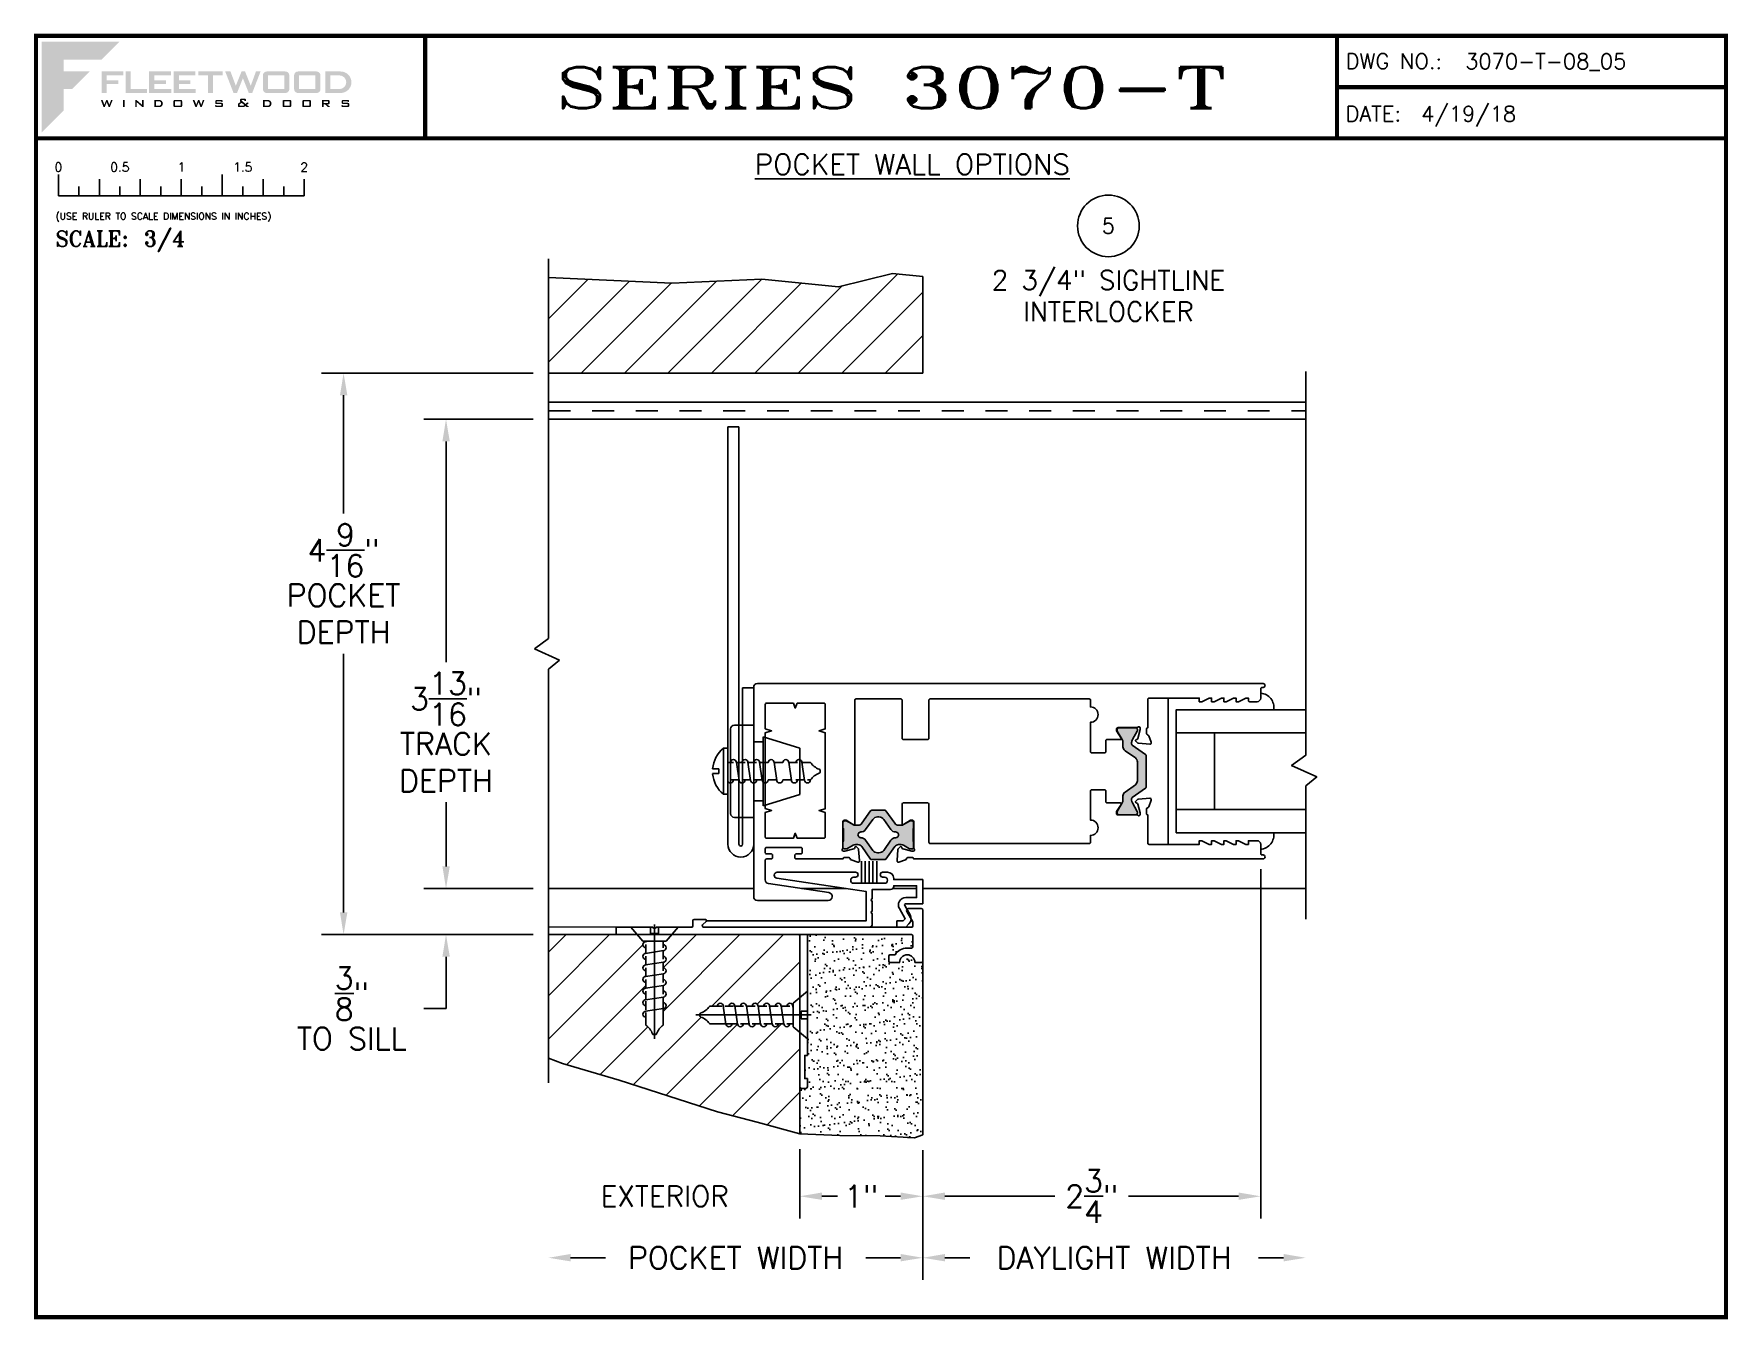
# Paper-space layout 'DETAIL 5' of a CAD drawing. Extents: x 0.1 to 10.5, y 0.1 to 7.9.
# The model-space entities are those that its viewports show. They can reach past a viewport. Long polylines and large blocks are cut down to what shows.
import ezdxf
from ezdxf.enums import TextEntityAlignment as Align

# ---------------------------------------------------------------- set-up
doc = ezdxf.new("R2010")
doc.units = 0
doc.header["$LTSCALE"] = 0.25
doc.header["$MEASUREMENT"] = 0
doc.linetypes.add('HIDDEN', pattern=[0.375, 0.25, -0.125])
doc.layers.get('0').update_dxf_attribs({"linetype": 'CONTINUOUS'})
doc.layers.get('DEFPOINTS').update_dxf_attribs({"color": 1, "linetype": 'CONTINUOUS'})
for name, color, linetype in [('ALUM-RED', 1, 'CONTINUOUS'), ('DIM', 7, 'CONTINUOUS'), ('FRAME', 1, 'CONTINUOUS'), ('GLASS-VINYL', 7, 'CONTINUOUS'), ('I-STRUT', 7, 'CONTINUOUS'), ('MISC', 7, 'CONTINUOUS'), ('SILL-PAN', 7, 'CONTINUOUS'), ('TITLE-BLOCK', 7, 'CONTINUOUS'), ('TRACK', 7, 'CONTINUOUS'), ('VENT', 5, 'CONTINUOUS')]:
    doc.layers.add(name, color=color, linetype=linetype)
doc.layers.add('VP', color=40, linetype='CONTINUOUS', plot=False)
doc.layers.get('VP').off()
doc.styles.add('ROMANS', font='romans')
doc.styles.add('ROMANT', font='romant')
doc.styles.add('SIMPLEX-094', font='simplex.shx', dxfattribs={"height": 0.094})
doc.styles.get("Standard").update_dxf_attribs({"font": 'simplex.shx'})
doc.dimstyles.new('THREE-QUARTER SCALE', dxfattribs={"dimscale": 0.75, "dimtxt": 0.18, "dimasz": 0.18, "dimexe": 0.18, "dimexo": 0.125, "dimgap": 0.09, "dimtad": 0, "dimtih": 1, "dimtoh": 1, "dimdec": 4, "dimlfac": 1.333, "dimzin": 0, "dimdsep": 46, "dimlunit": 4, "dimtxsty": 'Standard', "dimcen": 0.09, "dimadec": 0, "dimazin": 0, "dimtfac": 1, "dimtdec": 4, "dimtofl": 0, "dimtmove": 0, "dimatfit": 3, "dimfxl": 0, "dimtolj": 1, "dimtzin": 0, "dimarcsym": 0})

psp = doc.layouts.new('DETAIL 5')

# ---------------------------------------------------------------- texts
at = {"layer": 'DIM'}
psp.add_text('EXTERIOR', height=0.125, dxfattribs=at).set_placement((3.993282, 0.830305), align=Align.MIDDLE_CENTER)
at = {"layer": 'DIM', "insert": (5.504377, 7.123195), "char_height": 0.125, "width": 5.18074524, "attachment_point": 5}
psp.add_mtext('{\\LPOCKET WALL OPTIONS}', dxfattribs=at)

msp = doc.modelspace()

# ---------------------------------------------------------------- blocks, each defined once
blk = doc.blocks.new('*D217')
at = {"layer": 'DEFPOINTS', "color": 0}
for p in [(7.63, 2.919), (5.568, 1.205), (5.568, 0.83)]:
    blk.add_point(p, dxfattribs=at)
at = {"layer": 'TRACK', "color": 0, "lineweight": -2}
for p, q in [((7.63, 2.825), (7.63, 0.695)), ((5.568, 1.112), (5.568, 0.695)), ((5.703, 0.83), (6.374, 0.83)), ((7.495, 0.83), (6.824, 0.83))]:
    blk.add_line(p, q, dxfattribs=at)
at = {"layer": 'TRACK', "color": 0}
for points in [[(5.703, 0.853), (5.703, 0.808), (5.568, 0.83)], [(7.495, 0.853), (7.495, 0.808), (7.63, 0.83)]]:
    blk.add_solid(points, dxfattribs=at)
at = {"layer": 'TRACK', "color": 0, "insert": (6.599, 0.83), "char_height": 0.135, "attachment_point": 5}
blk.add_mtext('\\A1;2{\\H1.000000x;\\S3/4;}"', dxfattribs=at)
blk = doc.blocks.new('Fleetwood_Logo_6-10-15')
h = blk.add_hatch(color=154)
h.dxf.hatch_style = 1
h.paths.add_polyline_path([(0.2526, -0.0017), (0.0019, -0.0017), (0.0019, -0.2942), (0.0725, -0.2236), (0.0725, -0.1535), (0.1007, -0.1535), (0.1567, -0.0976), (0.0725, -0.0976), (0.0725, -0.0596), (0.1946, -0.0596)])
h = blk.add_hatch(color=251)
h.dxf.hatch_style = 1
h.paths.add_polyline_path([(0.2487, -0.1256), (0.2112, -0.1256), (0.2112, -0.1102), (0.2647, -0.1102), (0.2647, -0.0976), (0.1946, -0.0976), (0.1946, -0.1667), (0.2112, -0.1667), (0.2112, -0.1377), (0.2487, -0.1377)])
h = blk.add_hatch(color=251)
h.dxf.hatch_style = 1
h.paths.add_polyline_path([(0.2886, -0.0976), (0.272, -0.0976), (0.272, -0.1667), (0.3401, -0.1667), (0.3401, -0.1535), (0.2886, -0.1535)])
h = blk.add_hatch(color=251)
h.dxf.hatch_style = 1
h.paths.add_polyline_path([(0.4175, -0.0976), (0.3474, -0.0976), (0.3474, -0.1667), (0.4185, -0.1667), (0.4185, -0.1534), (0.364, -0.1534), (0.364, -0.1377), (0.4015, -0.1377), (0.4015, -0.1256), (0.364, -0.1256), (0.364, -0.1102), (0.4175, -0.1102)])
h = blk.add_hatch(color=251)
h.dxf.hatch_style = 1
h.paths.add_polyline_path([(0.4965, -0.0976), (0.4264, -0.0976), (0.4264, -0.1667), (0.4975, -0.1667), (0.4975, -0.1534), (0.443, -0.1534), (0.443, -0.1377), (0.4804, -0.1377), (0.4804, -0.1256), (0.443, -0.1256), (0.443, -0.1102), (0.4965, -0.1102)])
h = blk.add_hatch(color=251)
h.dxf.hatch_style = 1
h.paths.add_polyline_path([(0.5842, -0.0976), (0.5054, -0.0976), (0.5054, -0.1102), (0.5365, -0.1102), (0.5365, -0.1667), (0.5531, -0.1667), (0.5531, -0.1102), (0.5842, -0.1102)])
h = blk.add_hatch(color=251)
h.dxf.hatch_style = 1
h.paths.add_polyline_path([(0.6089, -0.0976), (0.5921, -0.0976), (0.6188, -0.1667), (0.63, -0.1667), (0.6489, -0.1192), (0.6679, -0.1667), (0.6789, -0.1667), (0.7056, -0.0976), (0.6908, -0.0976), (0.6742, -0.1433), (0.6558, -0.0976), (0.6446, -0.0976), (0.6261, -0.1433)])
h = blk.add_hatch(color=251)
h.dxf.hatch_style = 1
h.paths.add_polyline_path([(0.7853, -0.0976), (0.726, -0.0976, 0.414214), (0.7133, -0.1102), (0.7133, -0.154, 0.414214), (0.726, -0.1667), (0.7853, -0.1667, 0.414214), (0.798, -0.154), (0.798, -0.1102, 0.414214)])
h.paths.add_polyline_path([(0.7819, -0.1102), (0.7819, -0.154), (0.7294, -0.154), (0.7294, -0.1102)], flags=16)
h = blk.add_hatch(color=251)
h.dxf.hatch_style = 1
h.paths.add_polyline_path([(0.8856, -0.0976), (0.8262, -0.0976, 0.414214), (0.8136, -0.1102), (0.8136, -0.154, 0.414214), (0.8262, -0.1667), (0.8856, -0.1667, 0.414214), (0.8982, -0.154), (0.8982, -0.1102, 0.414214)])
h.paths.add_polyline_path([(0.8822, -0.1102), (0.8822, -0.154), (0.8296, -0.154), (0.8296, -0.1102)], flags=16)
h = blk.add_hatch(color=251)
h.dxf.hatch_style = 1
h.paths.add_polyline_path([(0.9632, -0.0976), (0.914, -0.0976), (0.914, -0.1667), (0.9632, -0.1667, 1)])
h.paths.add_polyline_path([(0.9301, -0.1102), (0.9593, -0.1102, -1), (0.9593, -0.154), (0.9301, -0.154)], flags=16)
h = blk.add_hatch(color=7)
h.dxf.hatch_style = 1
h.paths.add_polyline_path([(0.2301, -0.1891), (0.2251, -0.1891), (0.2196, -0.2043), (0.2134, -0.1891), (0.2097, -0.1891), (0.2035, -0.2043), (0.1978, -0.1891), (0.1922, -0.1891), (0.2011, -0.2121), (0.2048, -0.2121), (0.2112, -0.1963), (0.2175, -0.2121), (0.2212, -0.2121)])
h = blk.add_hatch(color=7)
h.dxf.hatch_style = 1
h.paths.add_polyline_path([(0.2691, -0.1891), (0.2637, -0.1891), (0.2637, -0.2118), (0.2637, -0.2121), (0.2691, -0.2121)])
h = blk.add_hatch(color=7)
h.dxf.hatch_style = 1
h.paths.add_polyline_path([(0.3077, -0.1964), (0.3259, -0.2121), (0.3298, -0.2121), (0.3298, -0.1891), (0.325, -0.1891), (0.325, -0.2047), (0.3067, -0.1891), (0.3029, -0.1891), (0.3029, -0.2121), (0.3077, -0.2121)])
h = blk.add_hatch(color=7)
h.dxf.hatch_style = 1
h.paths.add_polyline_path([(0.3801, -0.1891), (0.3637, -0.1891), (0.3637, -0.2121), (0.3801, -0.2121, 1)])
h.paths.add_polyline_path([(0.3691, -0.2079), (0.3691, -0.1933), (0.3788, -0.1933, -1), (0.3788, -0.2079)], flags=16)
h = blk.add_hatch(color=7)
h.dxf.hatch_style = 1
h.paths.add_polyline_path([(0.4537, -0.2079), (0.4537, -0.1933, 0.414214), (0.4495, -0.1891), (0.4297, -0.1891, 0.414214), (0.4255, -0.1933), (0.4255, -0.2079, 0.414214), (0.4297, -0.2121), (0.4495, -0.2121, 0.414214)])
h.paths.add_polyline_path([(0.4308, -0.2079), (0.4308, -0.1933), (0.4484, -0.1933), (0.4484, -0.2079)], flags=16)
h = blk.add_hatch(color=7)
h.dxf.hatch_style = 1
h.paths.add_polyline_path([(0.5253, -0.1891), (0.5203, -0.1891), (0.5148, -0.2043), (0.5087, -0.1891), (0.5049, -0.1891), (0.4988, -0.2043), (0.493, -0.1891), (0.4874, -0.1891), (0.4963, -0.2121), (0.5001, -0.2121), (0.5064, -0.1963), (0.5127, -0.2121), (0.5164, -0.2121)])
h = blk.add_hatch(color=7)
h.dxf.hatch_style = 1
h.paths.add_polyline_path([(0.5801, -0.1891), (0.5643, -0.1891, 0.414214), (0.56, -0.1933), (0.56, -0.1981, 0.414214), (0.5643, -0.2024), (0.58, -0.2024), (0.58, -0.2078), (0.5637, -0.2078), (0.5637, -0.2052), (0.5591, -0.2062), (0.5591, -0.2078, 0.414214), (0.5634, -0.2121), (0.5805, -0.2121, 0.414214), (0.5848, -0.2078), (0.5848, -0.2024, 0.414214), (0.5805, -0.1982), (0.5648, -0.1982), (0.5648, -0.193), (0.5798, -0.193), (0.5798, -0.1958), (0.5843, -0.1948), (0.5843, -0.1933, 0.414214)])
h = blk.add_hatch(color=7)
h.dxf.hatch_style = 1
h.paths.add_polyline_path([(0.645, -0.1913, -0.222262), (0.6447, -0.1906), (0.6447, -0.1892), (0.6535, -0.1892), (0.6535, -0.193), (0.6587, -0.1918), (0.6587, -0.189, 0.414214), (0.6544, -0.1847), (0.6437, -0.1847, 0.414214), (0.6394, -0.189), (0.6394, -0.1922, 0.222262), (0.6407, -0.1948), (0.6415, -0.1955), (0.6345, -0.1998, 0.260684), (0.6329, -0.2027), (0.6329, -0.2078, 0.414214), (0.6372, -0.2121), (0.6514, -0.2121, 0.17577), (0.6536, -0.2113), (0.657, -0.2085), (0.6614, -0.2121), (0.6699, -0.2121), (0.6613, -0.2049), (0.6676, -0.1997), (0.6637, -0.1964), (0.6574, -0.2017)])
h.paths.add_polyline_path([(0.6532, -0.2052), (0.6509, -0.2072, -0.17577), (0.6502, -0.2074), (0.6382, -0.2074), (0.6382, -0.2033, -0.260684), (0.6387, -0.2025), (0.6451, -0.1985)], flags=16)
h = blk.add_hatch(color=7)
h.dxf.hatch_style = 1
h.paths.add_polyline_path([(0.7294, -0.1891), (0.713, -0.1891), (0.713, -0.2121), (0.7294, -0.2121, 1)])
h.paths.add_polyline_path([(0.7184, -0.2079), (0.7184, -0.1933), (0.7281, -0.1933, -1), (0.7281, -0.2079)], flags=16)
h = blk.add_hatch(color=7)
h.dxf.hatch_style = 1
h.paths.add_polyline_path([(0.8045, -0.2079), (0.8045, -0.1933, 0.414214), (0.8003, -0.1891), (0.7805, -0.1891, 0.414214), (0.7763, -0.1933), (0.7763, -0.2079, 0.414214), (0.7805, -0.2121), (0.8003, -0.2121, 0.414214)])
h.paths.add_polyline_path([(0.7816, -0.2079), (0.7816, -0.1933), (0.7992, -0.1933), (0.7992, -0.2079)], flags=16)
h = blk.add_hatch(color=7)
h.dxf.hatch_style = 1
h.paths.add_polyline_path([(0.8678, -0.2079), (0.8678, -0.1933, 0.414214), (0.8636, -0.1891), (0.8438, -0.1891, 0.414214), (0.8396, -0.1933), (0.8396, -0.2079, 0.414214), (0.8438, -0.2121), (0.8636, -0.2121, 0.414214)])
h.paths.add_polyline_path([(0.8449, -0.2079), (0.8449, -0.1933), (0.8624, -0.1933), (0.8624, -0.2079)], flags=16)
h = blk.add_hatch(color=7)
h.dxf.hatch_style = 1
h.paths.add_polyline_path([(0.9277, -0.1993), (0.9277, -0.1933, 0.414214), (0.9235, -0.1891), (0.9028, -0.1891), (0.9028, -0.2121), (0.9082, -0.2121), (0.9082, -0.2035), (0.9131, -0.2035), (0.9224, -0.2121), (0.9303, -0.2121), (0.9197, -0.2035), (0.9235, -0.2035, 0.414214)])
h.paths.add_polyline_path([(0.9082, -0.1993), (0.9082, -0.1933), (0.9214, -0.1933, -0.414214), (0.9224, -0.1943), (0.9224, -0.1983, -0.414214), (0.9214, -0.1993)], flags=16)
h = blk.add_hatch(color=7)
h.dxf.hatch_style = 1
h.paths.add_polyline_path([(0.9867, -0.1982), (0.971, -0.1982), (0.971, -0.193), (0.9859, -0.193), (0.9859, -0.1958), (0.9905, -0.1948), (0.9905, -0.1933, 0.414214), (0.9863, -0.1891), (0.9705, -0.1891, 0.414214), (0.9662, -0.1933), (0.9662, -0.1981, 0.414214), (0.9705, -0.2024), (0.9862, -0.2024), (0.9862, -0.2078), (0.9699, -0.2078), (0.9699, -0.2052), (0.9653, -0.2062), (0.9653, -0.2078, 0.414214), (0.9696, -0.2121), (0.9867, -0.2121, 0.414214), (0.991, -0.2078), (0.991, -0.2024, 0.414214)])
blk = doc.blocks.new('A-SIZE_L')
for p, q in [((8.095, 7.907), (8.095, 7.282)), ((8.095, 7.594), (10.47, 7.594)), ((0.157, 7.282), (10.47, 7.282))]:
    blk.add_line(p, q)
at = {"const_width": 0.025}
for points in [[(0.157, 7.907), (10.47, 7.907), (10.47, 0.093), (0.157, 0.093), (0.157, 7.907)], [(2.532, 7.907), (2.532, 7.282)], [(8.095, 7.907), (8.095, 7.282)], [(8.095, 7.594), (10.47, 7.594)], [(0.157, 7.282), (10.47, 7.282)]]:
    blk.add_lwpolyline(points, dxfattribs=at)
at = {"xscale": 1.898091133004928, "yscale": 1.898091133004928, "zscale": 1.898091133004928}
blk.add_blockref('Fleetwood_Logo_6-10-15', (0.188, 7.875), dxfattribs=at)
for s, style, p in [('DWG NO.:', 'SIMPLEX-094', (8.149, 7.705)), ('DATE:', 'SIMPLEX-094', (8.148, 7.385)), ('SCALE:', 'ROMANT', (0.276, 6.623))]:
    blk.add_text(s, height=0.094, dxfattribs=dict(style=style)).set_placement(p)
for tag, p, style in [('DWG_NO', (8.878, 7.705), 'SIMPLEX-094'), ('DATE', (8.609, 7.385), 'SIMPLEX-094'), ('SCALE', (0.814, 6.623), 'ROMANT')]:
    blk.add_attdef(tag, p, '', height=0.094, dxfattribs=dict(style=style))
for tag, height, style, width, p, p2 in [('DWG_NO', 0.094, 'SIMPLEX-094', 2.60233, (8.876, 7.704), (10.367, 7.704)), ('PRODUCT', 0.25, 'ROMANT', 2.260212, (3.282, 7.465), (7.345, 7.465))]:
    blk.add_attdef(tag, text='', height=height, dxfattribs=dict(style=style, width=width)).set_placement(p, p2, align=Align.FIT)
blk = doc.blocks.new('sectball')
blk.add_circle((0, 0), 0.125)
blk.add_attdef('NO', text='', height=0.062).set_placement((0, 0), align=Align.MIDDLE_CENTER)
for tag, p in [('LINE1', (0, -0.2588)), ('LINE2', (0, -0.3864)), ('LINE3', (0, -0.5214))]:
    blk.add_attdef(tag, text='', height=0.078).set_placement(p, align=Align.CENTER)
blk = doc.blocks.new('Three Quarter')
for p, q in [((0.137, -0.219), (0.137, -0.35)), ((0.262, -0.294), (0.262, -0.35)), ((0.387, -0.249), (0.387, -0.35)), ((0.512, -0.294), (0.512, -0.35)), ((0.637, -0.249), (0.637, -0.35)), ((0.762, -0.294), (0.762, -0.35)), ((0.887, -0.249), (0.887, -0.35)), ((1.012, -0.294), (1.012, -0.35)), ((1.137, -0.219), (1.137, -0.35)), ((1.262, -0.294), (1.262, -0.35)), ((1.387, -0.249), (1.387, -0.35)), ((1.512, -0.294), (1.512, -0.35)), ((1.637, -0.249), (1.637, -0.35)), ((0.137, -0.35), (1.637, -0.35))]:
    blk.add_line(p, q)
for s, p in [('0', (0.137, -0.219)), ('0.5', (0.512, -0.219)), ('1', (0.887, -0.219)), ('1.5', (1.262, -0.219)), ('2', (1.637, -0.219))]:
    blk.add_text(s, height=0.055).set_placement(p, align=Align.BOTTOM_CENTER)
at = {"style": 'ROMANS'}
blk.add_text('(USE RULER TO SCALE DIMENSIONS IN INCHES)', height=0.04115, dxfattribs=at).set_placement((0.12, -0.495))
blk = doc.blocks.new('*D218')
at = {"layer": 'DEFPOINTS', "color": 0}
for p in [(3.284, 5.85), (2.034, 2.426), (3.284, 2.426)]:
    blk.add_point(p, dxfattribs=at)
at = {"layer": 'TRACK', "color": 0, "lineweight": -2}
for p, q in [((3.191, 5.85), (1.899, 5.85)), ((2.034, 5.715), (2.034, 4.994)), ((2.034, 2.561), (2.034, 4.139)), ((3.191, 2.426), (1.899, 2.426))]:
    blk.add_line(p, q, dxfattribs=at)
at = {"layer": 'TRACK', "color": 0}
for points in [[(2.012, 5.715), (2.057, 5.715), (2.034, 5.85)], [(2.012, 2.561), (2.057, 2.561), (2.034, 2.426)]]:
    blk.add_solid(points, dxfattribs=at)
at = {"layer": 'TRACK', "color": 0, "insert": (2.034, 4.567), "char_height": 0.135, "attachment_point": 5}
blk.add_mtext('\\A1;4{\\H1.000000x;\\S9/16;}"\\PPOCKET\\PDEPTH', dxfattribs=at)
blk = doc.blocks.new('*D219')
at = {"layer": 'DEFPOINTS', "color": 0}
for p in [(3.284, 5.569), (2.659, 2.707), (3.284, 2.707)]:
    blk.add_point(p, dxfattribs=at)
at = {"layer": 'TRACK', "color": 0, "lineweight": -2}
for p, q in [((3.191, 5.569), (2.524, 5.569)), ((2.659, 5.434), (2.659, 4.088)), ((2.659, 2.842), (2.659, 3.233)), ((3.191, 2.707), (2.524, 2.707))]:
    blk.add_line(p, q, dxfattribs=at)
at = {"layer": 'TRACK', "color": 0}
for points in [[(2.637, 5.434), (2.682, 5.434), (2.659, 5.569)], [(2.637, 2.842), (2.682, 2.842), (2.659, 2.707)]]:
    blk.add_solid(points, dxfattribs=at)
at = {"layer": 'TRACK', "color": 0, "insert": (2.659, 3.661), "char_height": 0.135, "attachment_point": 5}
blk.add_mtext('\\A1;3{\\H1.000000x;\\S13/16;}"\\PTRACK\\PDEPTH', dxfattribs=at)
blk = doc.blocks.new('*D220')
at = {"layer": 'DEFPOINTS', "color": 0}
for p in [(3.284, 2.707), (2.659, 2.426), (3.284, 2.426)]:
    blk.add_point(p, dxfattribs=at)
at = {"layer": 'TRACK', "color": 0, "lineweight": -2}
for p, q in [((2.659, 2.842), (2.659, 2.977)), ((3.191, 2.707), (2.524, 2.707)), ((3.191, 2.426), (2.524, 2.426)), ((2.659, 2.291), (2.659, 2.156)), ((2.659, 1.976), (2.659, 2.156)), ((2.524, 1.976), (2.659, 1.976))]:
    blk.add_line(p, q, dxfattribs=at)
at = {"layer": 'TRACK', "color": 0}
for points in [[(2.637, 2.842), (2.682, 2.842), (2.659, 2.707)], [(2.637, 2.291), (2.682, 2.291), (2.659, 2.426)]]:
    blk.add_solid(points, dxfattribs=at)
at = {"layer": 'TRACK', "color": 0, "insert": (2.084, 1.976), "char_height": 0.135, "attachment_point": 5}
blk.add_mtext('\\A1;{\\H1.000000x;\\S3/8;}"\\PTO SILL', dxfattribs=at)
blk = doc.blocks.new('*D221')
at = {"layer": 'DEFPOINTS', "color": 0}
for p in [(4.818, 1.211), (5.568, 1.205), (5.568, 0.83)]:
    blk.add_point(p, dxfattribs=at)
at = {"layer": 'TRACK', "color": 0, "lineweight": -2}
for p, q in [((4.818, 1.117), (4.818, 0.695)), ((5.568, 1.112), (5.568, 0.695)), ((4.953, 0.83), (5.048, 0.83)), ((5.433, 0.83), (5.338, 0.83))]:
    blk.add_line(p, q, dxfattribs=at)
at = {"layer": 'TRACK', "color": 0}
for points in [[(4.953, 0.853), (4.953, 0.808), (4.818, 0.83)], [(5.433, 0.853), (5.433, 0.808), (5.568, 0.83)]]:
    blk.add_solid(points, dxfattribs=at)
at = {"layer": 'TRACK', "color": 0, "insert": (5.193, 0.83), "char_height": 0.135, "attachment_point": 5}
blk.add_mtext('\\A1;1"', dxfattribs=at)
blk = doc.blocks.new('*D222')
at = {"color": 0, "lineweight": -2}
for p, q in [((5.568, 1.112), (5.568, 0.32)), ((3.419, 0.455), (3.632, 0.455)), ((5.433, 0.455), (5.22, 0.455))]:
    blk.add_line(p, q, dxfattribs=at)
at = {"color": 0}
for points in [[(3.419, 0.478), (3.419, 0.433), (3.284, 0.455)], [(5.433, 0.478), (5.433, 0.433), (5.568, 0.455)]]:
    blk.add_solid(points, dxfattribs=at)
at = {"layer": 'DEFPOINTS', "color": 0}
for p in [(3.284, 1.523), (5.568, 1.205), (3.284, 0.455)]:
    blk.add_point(p, dxfattribs=at)
at = {"color": 0, "insert": (4.426, 0.455), "char_height": 0.135, "attachment_point": 5}
blk.add_mtext('\\A1;POCKET WIDTH', dxfattribs=at)
blk = doc.blocks.new('*D223')
at = {"color": 0, "lineweight": -2}
for p, q in [((5.568, 1.112), (5.568, 0.32)), ((5.703, 0.455), (5.856, 0.455)), ((7.77, 0.455), (7.617, 0.455))]:
    blk.add_line(p, q, dxfattribs=at)
at = {"color": 0}
for points in [[(5.703, 0.478), (5.703, 0.433), (5.568, 0.455)], [(7.77, 0.478), (7.77, 0.433), (7.905, 0.455)]]:
    blk.add_solid(points, dxfattribs=at)
at = {"layer": 'DEFPOINTS', "color": 0}
for p in [(7.905, 2.519), (5.568, 1.205), (7.905, 0.455)]:
    blk.add_point(p, dxfattribs=at)
at = {"color": 0, "insert": (6.736, 0.455), "char_height": 0.135, "attachment_point": 5}
blk.add_mtext('\\A1;DAYLIGHT WIDTH', dxfattribs=at)
blk = doc.blocks.new('A$C72B7364F')
at = {"linetype": 'Continuous'}
for p, q in [((0.0224, 0.0935), (0.0313, 0.0935)), ((0.0224, 0.0935), (0.0224, 0)), ((0.0313, 0.0935), (0.0313, 0)), ((0, 0.0517), (0.0125, 0.0517)), ((0, 0.0418), (0.0125, 0.0418)), ((0.0125, 0.0517), (0.0125, 0.0418)), ((0.0313, 0.0644), (0.0425, 0.0644)), ((0.0485, 0.0654), (0.0539, 0.028)), ((0.0487, 0.0644), (0.0661, 0.0644)), ((0.0721, 0.0654), (0.0775, 0.028)), ((0.0723, 0.0644), (0.0896, 0.0644)), ((0.0956, 0.0654), (0.1011, 0.028)), ((0.0958, 0.0644), (0.1132, 0.0644)), ((0.1253, 0.0654), (0.1307, 0.028)), ((0.1255, 0.0644), (0.1429, 0.0644)), ((0.155, 0.0654), (0.1604, 0.028)), ((0.1552, 0.0644), (0.1725, 0.0644)), ((0.1817, 0.0654), (0.1871, 0.028)), ((0.1819, 0.0644), (0.1992, 0.0644)), ((0.2188, 0.0451), (0.2188, 0.0484)), ((0.0364, 0.0291), (0.0539, 0.0291)), ((0.06, 0.0291), (0.0774, 0.0291)), ((0.0835, 0.0291), (0.101, 0.0291)), ((0.1132, 0.0291), (0.1306, 0.0291)), ((0.1429, 0.0291), (0.1603, 0.0291)), ((0.1696, 0.0291), (0.187, 0.0291)), ((0.1931, 0.0291), (0.1992, 0.0291)), ((0.0224, 0), (0.0313, 0))]:
    blk.add_line(p, q, dxfattribs=at)
for centre, radius, start, end in [((0.0599, 0.0467), 0.0599, 128.718, 175.226), ((0.0425, 0.0644), 0.00611, 0, 180), ((0.0661, 0.0644), 0.00611, 0, 180), ((0.0896, 0.0644), 0.00611, 0, 180), ((0.1193, 0.0644), 0.00611, 0, 180), ((0.149, 0.0644), 0.00611, 0, 180), ((0.1757, 0.0644), 0.00611, 0, 180), ((0.0599, 0.0467), 0.0599, 184.774, 231.282), ((0.2302, 0.0864), 0.038, 215.4362, 249.2949), ((0.2302, 0.0071), 0.038, 110.7051, 144.5638), ((0.2163, 0.0484), 0.00249, 0, 78.2349), ((0.2163, 0.0451), 0.00249, 281.7651, 0), ((0.0364, 0.0291), 0.00611, 212.4827, 0), ((0.06, 0.0291), 0.00611, 180, 0), ((0.06, 0.0291), 0.00611, 180, 0), ((0.0835, 0.0291), 0.00611, 180, 0), ((0.1071, 0.0291), 0.00611, 180, 0), ((0.1071, 0.0291), 0.00611, 180, 0), ((0.1367, 0.0291), 0.00611, 180, 0), ((0.1367, 0.0291), 0.00611, 180, 0), ((0.1664, 0.0291), 0.00611, 180, 0), ((0.1664, 0.0291), 0.00611, 180, 0), ((0.1931, 0.0291), 0.00611, 180, 0)]:
    blk.add_arc(centre, radius, start, end, dxfattribs=at)
blk = doc.blocks.new('A$C02B45EA9')
for p, q in [((0, 0.909), (0.097, 0.793)), ((0.161, 0.909), (0, 0.909)), ((0.161, 0.909), (0.161, 0.857)), ((0.224, 0.857), (0.161, 0.857)), ((0.192, 0.929), (0.192, 0)), ((0.224, 0.909), (0.224, 0.857)), ((0.385, 0.909), (0.224, 0.909)), ((0.385, 0.909), (0.288, 0.793)), ((0.288, 0.793), (0.097, 0.793))]:
    blk.add_line(p, q)
at = {"linetype": 'Continuous'}
for p, q in [((0.142, 0.793), (0.118, 0.79)), ((0.267, 0.717), (0.118, 0.695)), ((0.122, 0.793), (0.122, 0.79)), ((0.122, 0.766), (0.122, 0.696)), ((0.263, 0.793), (0.263, 0.741)), ((0.263, 0.716), (0.263, 0.647)), ((0.267, 0.623), (0.118, 0.601)), ((0.122, 0.671), (0.122, 0.601)), ((0.122, 0.577), (0.122, 0.507)), ((0.263, 0.622), (0.263, 0.553)), ((0.267, 0.528), (0.118, 0.507)), ((0.267, 0.434), (0.118, 0.412)), ((0.122, 0.483), (0.122, 0.413)), ((0.263, 0.528), (0.263, 0.458)), ((0.263, 0.433), (0.263, 0.364)), ((0.267, 0.34), (0.118, 0.318)), ((0.122, 0.388), (0.122, 0.319)), ((0.122, 0.307), (0.122, 0.237)), ((0.263, 0.339), (0.263, 0.237)), ((0.267, 0.246), (0.118, 0.224)), ((0.122, 0.213), (0.122, 0.112)), ((0.263, 0.245), (0.263, 0.112)), ((0.186, 0.034), (0.199, 0.034))]:
    blk.add_line(p, q, dxfattribs=at)
for centre, radius, start, end in [((0.122, 0.766), 0.0244, 90, 270), ((0.122, 0.766), 0.0244, 90, 270), ((0.122, 0.671), 0.0244, 90, 270), ((0.122, 0.671), 0.0244, 90, 270), ((0.263, 0.741), 0.0244, 270, 90), ((0.122, 0.577), 0.0244, 90, 270), ((0.263, 0.647), 0.0244, 270, 90), ((0.263, 0.553), 0.0244, 270, 90), ((0.122, 0.483), 0.0244, 90, 270), ((0.122, 0.483), 0.0244, 90, 270), ((0.263, 0.458), 0.0244, 270, 90), ((0.122, 0.388), 0.0244, 90, 270), ((0.122, 0.294), 0.0244, 90, 270), ((0.263, 0.364), 0.0244, 270, 90), ((0.263, 0.27), 0.0244, 270, 90), ((0.122, 0.2), 0.0244, 90, 270), ((0.034, -0.012), 0.152, 20.7051, 54.5638), ((0.186, 0.044), 0.00998, 191.7651, 270), ((0.199, 0.044), 0.00998, 270, 348.2349), ((0.351, -0.012), 0.152, 125.4362, 159.2949)]:
    blk.add_arc(centre, radius, start, end, dxfattribs=at)
blk = doc.blocks.new('A$C65D31368')
at = {"layer": 'MISC', "extrusion": (0, 0, -1), "xscale": 0.25, "yscale": 0.25, "zscale": -0.25}
blk.add_blockref('A$C02B45EA9', (-0.0962, 0), dxfattribs=at)
blk = doc.blocks.new('25064-18mmX6mm-I-STRUT')
at = {"layer": 'I-STRUT'}
h = blk.add_hatch(color=256, dxfattribs=at)
h.dxf.hatch_style = 1
h.paths.add_polyline_path([(-0.22, 0.353, 0.414214), (-0.236, 0.338, 0.469068), (-0.235, 0.326), (-0.189, 0.246), (-0.189, 0.199, 0.244698), (-0.172, 0.167), (-0.088, 0.108, -0.244698), (-0.071, 0.076), (-0.071, -0.077, -0.244698), (-0.088, -0.11), (-0.172, -0.169, 0.384668), (-0.192, -0.218, -0.227519), (-0.195, -0.258), (-0.235, -0.327, 0.131652), (-0.236, -0.331, 0.640011), (-0.22, -0.355), (-0.087, -0.355, 0.414214), (-0.071, -0.339, 0.469068), (-0.072, -0.327), (-0.118, -0.247), (-0.118, -0.217), (-0.005, -0.138, 0.244698), (0, -0.129), (0, -0.127), (0, 0.127, 0.244698), (-0.005, 0.137), (-0.118, 0.216), (-0.118, 0.246), (-0.072, 0.326, 0.131652), (-0.071, 0.33, 0.640011), (-0.087, 0.353)])
blk.add_lwpolyline([(0, -0.13), (0, -0.127), (0, 0.127, 0.244698), (-0.005, 0.137), (-0.113, 0.212, -0.244698), (-0.118, 0.222), (-0.118, 0.233, -0.131652), (-0.112, 0.257), (-0.072, 0.326, 0.131652), (-0.071, 0.33), (-0.071, 0.338, 0.414214), (-0.087, 0.353), (-0.22, 0.353, 0.414214), (-0.236, 0.338), (-0.236, 0.33, 0.131652), (-0.235, 0.326), (-0.195, 0.257, -0.131652), (-0.189, 0.233), (-0.189, 0.199, 0.244698), (-0.172, 0.167), (-0.088, 0.108, -0.244698), (-0.071, 0.076), (-0.071, -0.077, -0.244698), (-0.088, -0.11), (-0.172, -0.169, 0.244698), (-0.189, -0.201), (-0.189, -0.235, -0.131652), (-0.195, -0.258), (-0.235, -0.327, 0.131652), (-0.236, -0.331), (-0.236, -0.339, 0.414214), (-0.22, -0.355), (-0.087, -0.355, 0.414214), (-0.071, -0.339), (-0.071, -0.331, 0.131652), (-0.072, -0.327), (-0.112, -0.258, -0.131652), (-0.118, -0.235), (-0.118, -0.224, -0.244698), (-0.113, -0.214), (-0.005, -0.138, 0.244698), (0, -0.129)], format="xyb", dxfattribs=at)
blk = doc.blocks.new('25065-14.6mmX10.2mm-I-STRUT')
at = {"layer": 'I-STRUT'}
h = blk.add_hatch(color=256, dxfattribs=at)
h.dxf.hatch_style = 1
h.paths.add_polyline_path([(-0.221, 0.196, 0.242889), (-0.231, 0.201), (-0.283, 0.201), (-0.336, 0.201, 0.242889), (-0.346, 0.196), (-0.417, 0.095, -0.242889), (-0.449, 0.079), (-0.48, 0.079), (-0.538, 0.112, 0.131652), (-0.544, 0.114, 1.253406), (-0.571, 0.102), (-0.571, 0.059), (-0.571, 0.058, 0.217301), (-0.567, 0.051), (-0.567, -0.051), (-0.571, -0.102, 0.414214), (-0.559, -0.114, 0.629762), (-0.538, -0.112), (-0.48, -0.079), (-0.449, -0.079, -0.242889), (-0.417, -0.095), (-0.346, -0.196, 0.242889), (-0.336, -0.201), (-0.283, -0.201), (-0.231, -0.201, 0.242889), (-0.221, -0.196), (-0.15, -0.095, -0.242889), (-0.118, -0.079), (-0.087, -0.079), (-0.029, -0.112, 0.131652), (-0.023, -0.114, 1.253406), (0.004, -0.102), (0.004, -0.059), (0.004, -0.058, 0.217301), (0, -0.051), (0, 0.051), (0.004, 0.102, 0.414214), (-0.008, 0.114, 0.629762), (-0.029, 0.112), (-0.087, 0.079), (-0.118, 0.079, -0.242889), (-0.15, 0.095)])
h.paths.add_polyline_path([(-0.239, 0.126), (-0.181, 0.044, 0.244669), (-0.142, 0.024, -1.006741), (-0.142, -0.023, 0.244669), (-0.181, -0.043), (-0.239, -0.126, -0.242889), (-0.278, -0.145), (-0.283, -0.145), (-0.289, -0.145, -0.242889), (-0.328, -0.126), (-0.386, -0.043, 0.244669), (-0.425, -0.023, -1.006741), (-0.425, 0.024, 0.244669), (-0.386, 0.044), (-0.328, 0.126, -0.242889), (-0.289, 0.146), (-0.283, 0.146), (-0.278, 0.146, -0.242889)], flags=16)
for points in [[(-0.571, -0.059), (-0.571, -0.102, 0.414214), (-0.559, -0.114), (-0.544, -0.114, 0.131652), (-0.538, -0.112), (-0.489, -0.084, -0.131652), (-0.47, -0.079), (-0.449, -0.079, -0.242889), (-0.417, -0.095), (-0.346, -0.196, 0.242889), (-0.336, -0.201), (-0.283, -0.201), (-0.231, -0.201, 0.242889), (-0.221, -0.196), (-0.15, -0.095, -0.242889), (-0.118, -0.079), (-0.097, -0.079, -0.131652), (-0.078, -0.084), (-0.029, -0.112, 0.131652), (-0.023, -0.114), (-0.008, -0.114, 0.414214), (0.004, -0.102), (0.004, -0.059, 0.236068), (0, -0.051), (0, 0.051, 0.236068), (0.004, 0.059), (0.004, 0.102, 0.414214), (-0.008, 0.114), (-0.023, 0.114, 0.131652), (-0.029, 0.112), (-0.078, 0.084, -0.131652), (-0.097, 0.079), (-0.118, 0.079, -0.242889), (-0.15, 0.095), (-0.221, 0.196, 0.242889), (-0.231, 0.201), (-0.283, 0.201), (-0.336, 0.201, 0.242889), (-0.346, 0.196), (-0.417, 0.095, -0.242889), (-0.449, 0.079), (-0.47, 0.079, -0.131652), (-0.489, 0.084), (-0.538, 0.112, 0.131652), (-0.544, 0.114), (-0.559, 0.114, 0.414214), (-0.571, 0.102), (-0.571, 0.059, 0.236068), (-0.567, 0.051), (-0.567, -0.051, 0.236068)], [(-0.425, -0.023, -0.244669), (-0.386, -0.043), (-0.328, -0.126, 0.242889), (-0.289, -0.145), (-0.283, -0.145), (-0.278, -0.145, 0.242889), (-0.239, -0.126), (-0.181, -0.043, -0.244669), (-0.142, -0.023, 1.006741), (-0.142, 0.024, -0.244669), (-0.181, 0.044), (-0.239, 0.126, 0.242889), (-0.278, 0.146), (-0.283, 0.146), (-0.289, 0.146, 0.242889), (-0.328, 0.126), (-0.386, 0.044, -0.244669), (-0.425, 0.024, 1.006741)]]:
    blk.add_lwpolyline(points, format="xyb", close=True, dxfattribs=at)
blk = doc.blocks.new('3778-2.75in_Thermal_Sightline_Interlocker')
for points in [[(0.857, 0.671), (0.857, 0.595, -0.414214), (0.827, 0.565), (0.767, 0.565, -0.414214), (0.757, 0.575), (0.757, 0.595), (0.737, 0.595), (0.677, 0.565), (0.657, 0.565), (0.657, 0.595), (0.637, 0.595), (0.577, 0.565), (0.557, 0.565), (0.557, 0.595), (0.537, 0.595), (0.477, 0.565), (0.457, 0.565), (0.457, 0.595), (0.437, 0.595), (0.377, 0.565), (0.357, 0.565), (0.357, 0.595), (-0.051, 0.595, 0.414214), (-0.061, 0.585), (-0.061, 0.355, 0.414214), (-0.072, 0.343), (-0.072, 0.308, 0.359508), (-0.063, 0.297, -0.263725), (-0.054, 0.289), (-0.034, 0.235), (-0.034, 0.235, -0.548619), (-0.046, 0.219), (-0.138, 0.227, -0.176327), (-0.145, 0.23), (-0.159, 0.244, -0.57735), (-0.156, 0.257), (-0.151, 0.259, 0.267949), (-0.143, 0.267), (-0.124, 0.339, 0.065543), (-0.123, 0.342), (-0.123, 0.351, 0.6885), (-0.144, 0.358, -0.213422), (-0.152, 0.355), (-0.305, 0.355, 0.414214), (-0.316, 0.343), (-0.316, 0.334, 0.137872), (-0.315, 0.328), (-0.279, 0.27, -0.585524), (-0.286, 0.258), (-0.393, 0.258, 0.414214), (-0.403, 0.248), (-0.403, 0.16, -0.414214), (-0.413, 0.15), (-0.518, 0.15, -0.414214), (-0.528, 0.16), (-0.528, 0.398, 1), (-0.528, 0.523), (-0.528, 0.578, 0.414214), (-0.538, 0.588), (-1.832, 0.588, 0.414214), (-1.842, 0.578), (-1.842, 0.268, -0.414214), (-1.852, 0.258), (-2.051, 0.258, -0.414214), (-2.061, 0.268), (-2.061, 0.578, 0.414214), (-2.071, 0.588), (-2.435, 0.588, 0.414214), (-2.445, 0.578), (-2.445, -0.429, -0.585524), (-2.457, -0.435), (-2.516, -0.399, 0.137872), (-2.522, -0.398), (-2.53, -0.398, 0.414214), (-2.542, -0.409), (-2.542, -0.621, -0.213422), (-2.546, -0.63, 0.6885), (-2.538, -0.65), (-2.529, -0.65, 0.065543), (-2.526, -0.65), (-2.454, -0.631, 0.267949), (-2.446, -0.622), (-2.445, -0.618, -0.57735), (-2.432, -0.615), (-2.418, -0.629, -0.176327), (-2.414, -0.636), (-2.406, -0.727, -0.548619), (-2.422, -0.739), (-2.422, -0.739), (-2.476, -0.72, -0.263725), (-2.484, -0.711, 0.359508), (-2.495, -0.701), (-2.53, -0.701, 0.414214), (-2.542, -0.713), (-2.924, -0.713, -0.414214), (-2.934, -0.703), (-2.934, -0.683, -0.414214), (-2.924, -0.673), (-2.884, -0.673, 0.414214), (-2.874, -0.663), (-2.874, -0.63, 0.414214), (-2.884, -0.62), (-3.164, -0.62, 0.414214), (-3.174, -0.63), (-3.174, -0.663, 0.414214), (-3.164, -0.673), (-3.124, -0.673, -0.414214), (-3.114, -0.683), (-3.114, -0.703, -0.414214), (-3.124, -0.713), (-3.164, -0.713, 0.414214), (-3.174, -0.723), (-3.174, -0.884, 0.3714), (-3.148, -0.914), (-2.656, -0.987, -0.928445), (-2.661, -1.051), (-3.238, -1.051, -0.414214), (-3.268, -1.021), (-3.268, 0.683, -0.414214), (-3.238, 0.713), (0.877, 0.713, -1), (0.877, 0.681), (0.867, 0.681, 0.414214)], [(-3.174, 0.344), (-3.123, 0.328), (-3.174, 0.313), (-3.174, -0.304), (-3.123, -0.32), (-3.174, -0.335), (-3.174, -0.535, 0.414214), (-3.164, -0.545), (-2.945, -0.545), (-2.93, -0.505), (-2.914, -0.545), (-2.696, -0.545, 0.414214), (-2.686, -0.535), (-2.686, -0.336), (-2.736, -0.32), (-2.686, -0.305), (-2.686, 0.313), (-2.736, 0.328), (-2.686, 0.344), (-2.686, 0.543, 0.414214), (-2.696, 0.553), (-2.914, 0.553), (-2.93, 0.513), (-2.945, 0.553), (-3.164, 0.553, 0.414214), (-3.174, 0.543)], [(0.867, -0.681, -0.414214), (0.857, -0.671), (0.857, -0.595, 0.414214), (0.827, -0.565), (0.757, -0.565), (0.757, -0.595), (0.737, -0.595), (0.677, -0.565), (0.657, -0.565), (0.657, -0.595), (0.637, -0.595), (0.577, -0.565), (0.557, -0.565), (0.557, -0.595), (0.537, -0.595), (0.477, -0.565), (0.457, -0.565), (0.457, -0.595), (0.437, -0.595), (0.377, -0.565), (0.357, -0.565), (0.357, -0.595), (-0.051, -0.595, -0.414214), (-0.061, -0.585), (-0.061, -0.355, -0.414214), (-0.072, -0.343), (-0.072, -0.308, -0.359508), (-0.063, -0.297, 0.263725), (-0.054, -0.289), (-0.034, -0.235), (-0.034, -0.235, 0.548619), (-0.046, -0.219), (-0.138, -0.227, 0.176327), (-0.145, -0.23), (-0.159, -0.244, 0.57735), (-0.156, -0.257), (-0.151, -0.259, -0.267949), (-0.143, -0.267), (-0.124, -0.339, -0.065543), (-0.123, -0.342), (-0.123, -0.351, -0.6885), (-0.144, -0.358, 0.213422), (-0.152, -0.355), (-0.305, -0.355, -0.414214), (-0.316, -0.343), (-0.316, -0.334, -0.137872), (-0.315, -0.328), (-0.279, -0.27, 0.585524), (-0.286, -0.258), (-0.393, -0.258, -0.414214), (-0.403, -0.248), (-0.403, -0.16, 0.414214), (-0.413, -0.15), (-0.518, -0.15, 0.414214), (-0.528, -0.16), (-0.528, -0.397, -1), (-0.528, -0.522), (-0.528, -0.578, -0.414214), (-0.538, -0.588), (-1.832, -0.588, -0.414214), (-1.842, -0.578), (-1.842, -0.268, 0.414214), (-1.852, -0.258), (-2.051, -0.258, 0.414214), (-2.061, -0.268), (-2.061, -0.427, 0.585524), (-2.049, -0.433), (-1.993, -0.399, -0.137872), (-1.987, -0.398), (-1.978, -0.398, -0.414214), (-1.966, -0.409), (-1.966, -0.621, 0.213422), (-1.963, -0.63, -0.6885), (-1.97, -0.65), (-1.979, -0.65, -0.065543), (-1.982, -0.65), (-2.054, -0.631, -0.267949), (-2.062, -0.622), (-2.063, -0.618, 0.57735), (-2.076, -0.615), (-2.091, -0.629, 0.176327), (-2.094, -0.636), (-2.102, -0.727, 0.548619), (-2.086, -0.739), (-2.086, -0.739), (-2.032, -0.72, 0.263725), (-2.024, -0.711, -0.359508), (-2.013, -0.701), (-1.978, -0.701, -0.414214), (-1.966, -0.713), (0.877, -0.713, 1), (0.877, -0.681)]]:
    blk.add_lwpolyline(points, format="xyb", close=True)
at = {"layer": 'I-STRUT'}
for name, p in [('25064-18mmX6mm-I-STRUT', (-0.075, 0)), ('25065-14.6mmX10.2mm-I-STRUT', (-1.971, -0.518))]:
    blk.add_blockref(name, p, dxfattribs=at)
blk = doc.blocks.new('A$C1D443341')
for p, q in [((0, 0.719), (0, 0.031)), ((0.188, 0.75), (0.031, 0.75)), ((0.188, 0.75), (0.188, 0)), ((0.264, 0.615), (0.188, 0.615)), ((0.264, 0.656), (0.562, 0.563)), ((0.264, 0.656), (0.264, 0.094)), ((0.562, 0.563), (0.562, 0.187)), ((0.264, 0.094), (0.562, 0.187)), ((0.188, 0), (0.031, 0)), ((0.264, 0.135), (0.188, 0.135))]:
    blk.add_line(p, q)
for centre, start, end in [((0.031, 0.719), 90, 180), ((0.031, 0.031), 180, 270)]:
    blk.add_arc(centre, 0.031, start, end)

# ---------------------------------------------------------------- dimensions: what is measured, and where the dimension line sits
dim = psp.add_linear_dim(base=(7.904701, 0.455305), p1=(5.567876, 1.205305), p2=(7.904701, 2.519296), text='DAYLIGHT WIDTH', dimstyle='THREE-QUARTER SCALE', override={"dimse2": 1})
dim.commit()
dim.dimension.update_dxf_attribs({"geometry": '*D223', "text_midpoint": (6.736288, 0.455305)})
dim = psp.add_linear_dim(base=(3.284348, 0.455305), p1=(5.567876, 1.205305), p2=(3.284348, 1.522501), text='POCKET WIDTH', dimstyle='THREE-QUARTER SCALE', override={"dimse2": 1})
dim.commit()
dim.dimension.update_dxf_attribs({"geometry": '*D222', "text_midpoint": (4.426112, 0.455305), "dimtype": 160})
at = {"layer": 'TRACK'}
for base, p1, p2, text, picture, middle in [((2.034348, 2.425541), (3.284348, 5.85005), (3.284348, 2.425541), '<>\\PPOCKET\\PDEPTH', '*D218', (2.034348, 4.56651)), ((2.659348, 2.706791), (3.284348, 5.568791), (3.284348, 2.706791), '<>\\PTRACK\\PDEPTH', '*D219', (2.659348, 3.660813))]:
    dim = psp.add_linear_dim(base=base, p1=p1, p2=p2, angle=90, text=text, dimstyle='THREE-QUARTER SCALE', dxfattribs=at)
    dim.commit()
    dim.dimension.update_dxf_attribs({"geometry": picture, "text_midpoint": middle, "dimtype": 160})
dim = psp.add_linear_dim(base=(2.659348, 2.425541), p1=(3.284348, 2.706791), p2=(3.284348, 2.425541), angle=90, text='<>\\PTO SILL', dimstyle='THREE-QUARTER SCALE', override={"dimtmove": 1}, dxfattribs=at)
dim.commit()
dim.dimension.update_dxf_attribs({"geometry": '*D220', "text_midpoint": (2.565532, 1.975679), "dimtype": 160})
dim = psp.add_linear_dim(base=(5.567876, 0.830305), p1=(7.630356, 2.919046), p2=(5.567876, 1.205305), dimstyle='THREE-QUARTER SCALE', dxfattribs=at)
dim.commit()
dim.dimension.update_dxf_attribs({"geometry": '*D217', "text_midpoint": (6.599119, 0.830305), "dimtype": 160})
dim = psp.add_linear_dim(base=(5.567876, 0.830305), p1=(4.817998, 1.21091), p2=(5.567876, 1.205305), angle=180, dimstyle='THREE-QUARTER SCALE', dxfattribs=at)
dim.commit()
dim.dimension.update_dxf_attribs({"geometry": '*D221', "text_midpoint": (5.192937, 0.830305), "dimtype": 160})

# ---------------------------------------------------------------- hatches: boundary and pattern name
at = {"layer": 'MISC'}
h = msp.add_hatch(dxfattribs=at)
h.set_pattern_fill('ANSI31', color=256, scale=2, style=0)
h.set_pattern_definition([(45, (-25.85586, -37.1004), (-0.1767767, 0.1767767), [])])
h.paths.add_polyline_path([(-4.89945, -14.73649), (-5.90304, -14.68973), (-5.90304, -15.46856), (-2.85834, -15.46856), (-2.85834, -14.68371), (-3.10552, -14.65856), (-3.5423, -14.76767), (-4.16628, -14.70532)])
h = msp.add_hatch(dxfattribs=at)
h.set_pattern_fill('ANSI31', color=256, scale=2, style=0)
h.set_pattern_definition([(45, (-25.20207, -37.70945), (-0.1767767, 0.1767767), [])])
edge = h.paths.add_edge_path()
edge.add_line((-5.79008, -21.08335), (-5.32675, -21.21652))
edge.add_line((-5.32675, -21.21652), (-4.52843, -21.47651))
edge.add_line((-4.52843, -21.47651), (-4.20623, -21.56031))
edge.add_line((-4.20623, -21.56031), (-3.85824, -21.65405))
edge.add_line((-3.85824, -21.65405), (-3.85824, -20.82797))
edge.add_line((-3.85824, -20.82797), (-3.91198, -20.78288))
edge.add_line((-3.91198, -20.78288), (-3.91198, -20.75833))
edge.add_line((-3.91198, -20.75833), (-3.93952, -20.75833))
edge.add_arc((-3.96396, -20.75833), 0.02444, 186.508147, 360, ccw=False)
edge.add_line((-3.98825, -20.7611), (-3.98865, -20.75833))
edge.add_line((-3.98865, -20.75833), (-4.0338, -20.75833))
edge.add_arc((-4.05824, -20.75833), 0.02444, 186.508147, 360, ccw=False)
edge.add_line((-4.08253, -20.7611), (-4.08293, -20.75833))
edge.add_line((-4.08293, -20.75833), (-4.12808, -20.75833))
edge.add_arc((-4.15252, -20.75833), 0.02444, 186.508147, 360, ccw=False)
edge.add_line((-4.17681, -20.7611), (-4.17721, -20.75833))
edge.add_line((-4.17721, -20.75833), (-4.22236, -20.75833))
edge.add_arc((-4.2468, -20.75833), 0.02444, 186.508147, 360, ccw=False)
edge.add_line((-4.27109, -20.7611), (-4.27149, -20.75833))
edge.add_line((-4.27149, -20.75833), (-4.31664, -20.75833))
edge.add_arc((-4.34108, -20.75833), 0.02444, 186.508147, 360, ccw=False)
edge.add_line((-4.36537, -20.7611), (-4.36577, -20.75833))
edge.add_line((-4.36577, -20.75833), (-4.41092, -20.75833))
edge.add_arc((-4.43536, -20.75833), 0.02444, 186.508147, 360, ccw=False)
edge.add_line((-4.45965, -20.7611), (-4.46005, -20.75833))
edge.add_line((-4.46005, -20.75833), (-4.46804, -20.75833))
edge.add_line((-4.46804, -20.75833), (-4.59304, -20.75833))
edge.add_arc((-4.71687, -20.84645), 0.15198, 35.436208, 69.294922)
edge.add_arc((-4.6611, -20.69452), 0.00998, 180, 258.234857, ccw=False)
edge.add_line((-4.67108, -20.69452), (-4.67108, -20.68096))
edge.add_arc((-4.6611, -20.68096), 0.00998, 101.765143, 180, ccw=False)
edge.add_arc((-4.71687, -20.52902), 0.15198, 290.705078, 324.563792)
edge.add_line((-4.59304, -20.61714), (-4.52964, -20.61714))
edge.add_arc((-4.5052, -20.61714), 0.02444, 6.508147, 180, ccw=False)
edge.add_line((-4.48091, -20.61437), (-4.47028, -20.68774))
edge.add_line((-4.47028, -20.68774), (-4.376, -20.68774))
edge.add_line((-4.376, -20.68774), (-4.38623, -20.61714))
edge.add_line((-4.38623, -20.61714), (-4.38647, -20.61714))
edge.add_arc((-4.41092, -20.61714), 0.02444, 360, 366.508147)
edge.add_line((-4.38663, -20.61437), (-4.38685, -20.6129))
edge.add_arc((-4.41092, -20.61714), 0.02444, 6.508147, 9.984923, ccw=False)
edge.add_line((-4.38663, -20.61437), (-4.38623, -20.61714))
edge.add_line((-4.38623, -20.61714), (-4.34108, -20.61714))
edge.add_arc((-4.31664, -20.61714), 0.02444, 6.508147, 180, ccw=False)
edge.add_line((-4.29235, -20.61437), (-4.29195, -20.61714))
edge.add_line((-4.29195, -20.61714), (-4.2468, -20.61714))
edge.add_arc((-4.22236, -20.61714), 0.02444, 6.508147, 180, ccw=False)
edge.add_line((-4.19807, -20.61437), (-4.19767, -20.61714))
edge.add_line((-4.19767, -20.61714), (-4.15252, -20.61714))
edge.add_arc((-4.12808, -20.61714), 0.02444, 6.508147, 180, ccw=False)
edge.add_line((-4.10379, -20.61437), (-4.10339, -20.61714))
edge.add_line((-4.10339, -20.61714), (-4.05824, -20.61714))
edge.add_arc((-4.0338, -20.61714), 0.02444, 6.508147, 180, ccw=False)
edge.add_line((-4.00952, -20.61437), (-4.00911, -20.61714))
edge.add_line((-4.00911, -20.61714), (-3.96396, -20.61714))
edge.add_arc((-3.93952, -20.61714), 0.02444, 6.207693, 180, ccw=False)
edge.add_line((-3.91522, -20.6145), (-3.91485, -20.61714))
edge.add_line((-3.91485, -20.61714), (-3.91198, -20.61714))
edge.add_line((-3.91198, -20.61714), (-3.91198, -20.59259))
edge.add_line((-3.91198, -20.59259), (-3.85824, -20.5475))
edge.add_line((-3.85824, -20.5475), (-3.85824, -20.04456))
edge.add_arc((-3.86824, -20.04456), 0.01, 360, 450)
edge.add_line((-3.86824, -20.03456), (-4.90028, -20.03456))
edge.add_line((-4.90028, -20.03456), (-4.94551, -20.08847))
edge.add_line((-4.94551, -20.08847), (-4.97006, -20.08847))
edge.add_line((-4.97006, -20.08847), (-4.97006, -20.11601))
edge.add_arc((-4.97006, -20.14045), 0.02444, -83.491853, 90, ccw=False)
edge.add_line((-4.96729, -20.16474), (-4.97006, -20.16514))
edge.add_line((-4.97006, -20.16514), (-4.97006, -20.21029))
edge.add_arc((-4.97006, -20.23473), 0.02444, -83.491853, 90, ccw=False)
edge.add_line((-4.96729, -20.25902), (-4.97006, -20.25942))
edge.add_line((-4.97006, -20.25942), (-4.97006, -20.30457))
edge.add_arc((-4.97006, -20.32901), 0.02444, -83.491853, 90, ccw=False)
edge.add_line((-4.96729, -20.3533), (-4.97006, -20.3537))
edge.add_line((-4.97006, -20.3537), (-4.97006, -20.39885))
edge.add_arc((-4.97006, -20.42329), 0.02444, -83.491853, 90, ccw=False)
edge.add_line((-4.96729, -20.44758), (-4.97006, -20.44798))
edge.add_line((-4.97006, -20.44798), (-4.97006, -20.49313))
edge.add_arc((-4.97006, -20.51757), 0.02444, -83.491853, 90, ccw=False)
edge.add_line((-4.96729, -20.54186), (-4.97006, -20.54226))
edge.add_line((-4.97006, -20.54226), (-4.97006, -20.58741))
edge.add_arc((-4.97006, -20.61185), 0.02444, -83.491853, 90, ccw=False)
edge.add_line((-4.96729, -20.63614), (-4.97006, -20.63654))
edge.add_line((-4.97006, -20.63654), (-4.97006, -20.64453))
edge.add_line((-4.97006, -20.64453), (-4.97006, -20.76953))
edge.add_arc((-4.88194, -20.89336), 0.15198, 125.436208, 159.294922)
edge.add_arc((-5.03387, -20.83759), 0.00998, 270, 348.234857, ccw=False)
edge.add_line((-5.03387, -20.84757), (-5.04743, -20.84757))
edge.add_arc((-5.04743, -20.83759), 0.00998, 191.765143, 270, ccw=False)
edge.add_arc((-5.19937, -20.89336), 0.15198, 20.705078, 54.563792)
edge.add_line((-5.11125, -20.76953), (-5.11125, -20.70613))
edge.add_arc((-5.11125, -20.68169), 0.02444, 96.508147, 270, ccw=False)
edge.add_line((-5.11402, -20.6574), (-5.04065, -20.64677))
edge.add_line((-5.04065, -20.64677), (-5.04065, -20.55249))
edge.add_line((-5.04065, -20.55249), (-5.11125, -20.56272))
edge.add_line((-5.11125, -20.56272), (-5.11125, -20.56296))
edge.add_arc((-5.11125, -20.58741), 0.02444, 90, 96.508147)
edge.add_line((-5.11402, -20.56312), (-5.11548, -20.56333))
edge.add_arc((-5.11125, -20.58741), 0.02444, 96.508147, 99.984923, ccw=False)
edge.add_line((-5.11402, -20.56312), (-5.11125, -20.56272))
edge.add_line((-5.11125, -20.56272), (-5.11125, -20.51757))
edge.add_arc((-5.11125, -20.49313), 0.02444, 96.508147, 270, ccw=False)
edge.add_line((-5.11402, -20.46884), (-5.11125, -20.46844))
edge.add_line((-5.11125, -20.46844), (-5.11125, -20.42329))
edge.add_arc((-5.11125, -20.39885), 0.02444, 96.508147, 270, ccw=False)
edge.add_line((-5.11402, -20.37456), (-5.11125, -20.37416))
edge.add_line((-5.11125, -20.37416), (-5.11125, -20.32901))
edge.add_arc((-5.11125, -20.30457), 0.02444, 96.508147, 270, ccw=False)
edge.add_line((-5.11402, -20.28028), (-5.11125, -20.27988))
edge.add_line((-5.11125, -20.27988), (-5.11125, -20.23473))
edge.add_arc((-5.11125, -20.21029), 0.02444, 96.508147, 270, ccw=False)
edge.add_line((-5.11402, -20.18601), (-5.11125, -20.1856))
edge.add_line((-5.11125, -20.1856), (-5.11125, -20.14045))
edge.add_arc((-5.11125, -20.11601), 0.02444, 96.207693, 270, ccw=False)
edge.add_line((-5.11389, -20.09171), (-5.11125, -20.09134))
edge.add_line((-5.11125, -20.09134), (-5.11125, -20.08847))
edge.add_line((-5.11125, -20.08847), (-5.13579, -20.08847))
edge.add_line((-5.13579, -20.08847), (-5.18103, -20.03456))
edge.add_line((-5.18103, -20.03456), (-5.34315, -20.03456))
edge.add_line((-5.34315, -20.03456), (-5.90304, -20.03456))
edge.add_line((-5.90304, -20.03456), (-5.90304, -21.0389))
edge.add_line((-5.90304, -21.0389), (-5.79008, -21.08335))
h = msp.add_hatch(dxfattribs=at)
h.set_pattern_fill('AR-SAND', color=256, scale=0.06, style=0)
h.set_pattern_definition([(37.5, (-24.76143, -35.08175), (-0.0037796, 0.11560943), [0, -0.0912, 0, -0.102, 0, -0.0975]), (7.5, (-24.76143, -35.08175), (0.1061866, 0.1693288), [0, -0.0492, 0, -0.0822, 0, -0.0315]), (327.5, (-24.83523, -35.08175), (0.1868485, 0.00033954), [0, -0.03, 0, -0.108, 0, -0.141]), (317.5, (-24.83523, -35.08175), (0.1803676, 0.0526605), [0, -0.015, 0, -0.0708, 0, -0.081])])
h.paths.add_polyline_path([(-2.85834, -20.26008), (-2.92234, -20.26008, 1), (-3.04634, -20.26008), (-3.13524, -20.26008), (-3.13524, -20.19808), (-3.08356, -20.19808, -0.25861907), (-2.98434, -20.14308), (-2.94833, -20.14308, 0.41421356), (-2.93833, -20.13308), (-2.93833, -20.04456, 0.41421356), (-2.94833, -20.03456), (-3.78625, -20.03456, 0.41421356), (-3.79624, -20.04456), (-3.79624, -20.49534), (-3.79608, -20.49534), (-3.79608, -20.68774), (-3.79624, -20.68774), (-3.79624, -20.71903), (-3.79608, -20.71903), (-3.79608, -20.88013), (-3.79624, -20.88013), (-3.79624, -21.01646), (-3.81824, -21.01646), (-3.81824, -21.20444), (-3.79624, -21.20444), (-3.79624, -21.28443), (-3.85824, -21.28443), (-3.85824, -21.65405), (-3.85818, -21.65407), (-3.53351, -21.66675), (-3.20367, -21.66988), (-2.9249, -21.6872), (-2.85834, -21.66154)])

# ---------------------------------------------------------------- linework, layer by layer
for p, q in [((-2.85834, -14.68371), (-2.85834, -15.46856)), ((-3.85824, -20.03456), (-3.85824, -21.65405)), ((-2.85834, -21.66154), (-2.85834, -20.25008))]:
    msp.add_line(p, q)
at = {"color": 7}
for p, q in [((0.25743, -18.39305), (-0.79587, -18.39305)), ((-0.48337, -18.39305), (-0.48337, -18.70555)), ((-0.48337, -19.01805), (-0.48337, -18.70555)), ((0.25743, -19.01805), (-0.79587, -19.01805)), ((-3.35637, -19.61657), (-3.35637, -19.43626)), ((-3.32537, -19.61657), (-3.32537, -19.43626)), ((-3.29437, -19.61657), (-3.29437, -19.43626)), ((-3.26337, -19.61657), (-3.26337, -19.43626)), ((-3.23237, -19.61657), (-3.23237, -19.43626))]:
    msp.add_line(p, q, dxfattribs=at)
msp.add_lwpolyline([(0.25743, -19.20555), (-0.79587, -19.20555), (-0.79587, -18.70555), (-0.79587, -18.20555), (0.25743, -18.20555)], dxfattribs=at)
for centre, start, end in [((-0.11772, -18.18691), 350.758958, 85.377335), ((-0.11772, -19.22419), 274.622665, 9.241042)]:
    msp.add_arc(centre, 0.11608, start, end)
at = {"layer": 'ALUM-RED'}
for p, q in [((-4.44337, -15.90375), (-4.44337, -19.29875)), ((-4.35337, -15.90375), (-4.44337, -15.90375)), ((-4.35337, -19.29875), (-4.35337, -15.90375)), ((-4.23337, -18.02875), (-4.32337, -18.02875)), ((-4.32337, -18.02875), (-4.32337, -19.29875)), ((-4.23337, -19.29875), (-4.23337, -18.02875))]:
    msp.add_line(p, q, dxfattribs=at)
for radius in [0.105, 0.015]:
    msp.add_arc((-4.33837, -19.29875), radius, 180, 0, dxfattribs=at)
at = {"layer": 'FRAME', "lineweight": 25}
for points in [[(-2.99623, -19.73257), (-2.90837, -19.73257), (-2.90837, -19.63657), (-3.09437, -19.63657), (-3.09437, -19.64157, -0.41421356), (-3.11937, -19.66657), (-3.26904, -19.66657), (-3.26904, -19.74257, 1), (-3.26904, -19.76257), (-3.26904, -19.84257, 1), (-3.26904, -19.86257), (-3.26904, -19.94757, -0.41421356), (-3.29404, -19.97257), (-4.64204, -19.97257, -0.66817864), (-4.64911, -19.95549), (-4.61618, -19.92257), (-3.31904, -19.92257), (-3.31904, -19.68357), (-4.04546, -19.5763, -0.92925734), (-4.04181, -19.52657), (-3.40437, -19.52657, -1), (-3.40437, -19.56657), (-3.41937, -19.56657, 1), (-3.41937, -19.61657), (-3.16937, -19.61657, 1), (-3.16937, -19.56657), (-3.18437, -19.56657, -1), (-3.18437, -19.52657), (-3.14437, -19.52657, -0.41421356), (-3.09437, -19.57657), (-3.09437, -19.58657), (-2.85837, -19.58657), (-2.85837, -19.78257), (-2.99623, -19.78257, 0.57735027), (-3.00489, -19.79757), (-2.96094, -19.87369, -0.33945426), (-2.97047, -19.94612), (-2.99692, -19.97257), (-3.06792, -19.97257), (-3.06792, -19.92257), (-3.01763, -19.92257), (-3.0004, -19.90534), (-3.04819, -19.82257, -0.57735027)], [(-2.93833, -20.04456), (-2.93833, -20.13308, -0.41421356), (-2.94833, -20.14308), (-2.98434, -20.14308, 0.25861907), (-3.08356, -20.19808), (-3.12524, -20.19808, 0.41421356), (-3.13524, -20.20808), (-3.13524, -20.25008, 0.41421356), (-3.12524, -20.26008), (-3.04634, -20.26008, -1), (-2.92234, -20.26008), (-2.86834, -20.26008, 0.41421356), (-2.85834, -20.25008), (-2.85834, -19.83258, 0.414214), (-2.86834, -19.82258), (-2.97433, -19.82258, 0.57735), (-2.98732, -19.84508), (-2.93833, -19.92992), (-2.93833, -19.96257, -0.41421356), (-2.94833, -19.97257), (-4.64202, -19.97257, -0.66817864), (-4.64909, -19.9555), (-4.62123, -19.92764, 0.66817864), (-4.6283, -19.91057), (-4.71815, -19.91057, 0.41421356), (-4.72815, -19.92057), (-4.72815, -19.96257, -0.41421356), (-4.73815, -19.97257), (-5.02565, -19.97257), (-5.04065, -19.98757), (-5.05565, -19.97257), (-5.34315, -19.97257, 0.41421356), (-5.35315, -19.98257), (-5.35315, -20.02456, 0.41421356), (-5.34315, -20.03456), (-3.86824, -20.03456, -0.41421356), (-3.85824, -20.04456), (-3.85824, -21.2711, 0.41421356), (-3.84491, -21.28443), (-3.80958, -21.28443, 0.41421356), (-3.79624, -21.2711), (-3.79624, -21.20444), (-3.81824, -21.20444), (-3.81824, -21.01646), (-3.79624, -21.01646), (-3.79624, -20.04456, -0.41421356), (-3.78625, -20.03456), (-2.94833, -20.03456, -0.41421356)]]:
    msp.add_lwpolyline(points, format="xyb", close=True, dxfattribs=at)
at = {"layer": 'GLASS-VINYL', "color": 7}
msp.add_line((-0.86087, -19.30055), (-0.86087, -18.11055), dxfattribs=at)
at = {"layer": 'MISC'}
for p, q in [((-5.90304, -14.53805), (-5.90304, -17.62563)), ((-2.85834, -15.46856), (-5.90304, -15.46856)), ((-5.90304, -17.62563), (-6.01728, -17.70989)), ((-6.01728, -17.70989), (-5.8134, -17.80135)), ((-5.8134, -17.80135), (-5.90304, -17.87563)), ((-5.90304, -17.87563), (-5.90304, -21.23861)), ((-5.90304, -20.03456), (-2.94833, -20.03456))]:
    msp.add_line(p, q, dxfattribs=at)
for points in [[(-2.85834, -14.68371), (-3.10552, -14.65856), (-3.5423, -14.76767), (-4.16628, -14.70532), (-4.89945, -14.73649), (-5.90304, -14.68973)], [(0.25743, -15.45455), (0.25743, -18.57556), (0.14319, -18.65983), (0.34707, -18.75129), (0.25743, -18.82556), (0.25743, -19.90955)], [(-5.90304, -21.0389), (-5.79008, -21.08335), (-5.32675, -21.21652), (-4.52843, -21.47651), (-4.20623, -21.56031), (-3.85818, -21.65407), (-3.53351, -21.66675), (-3.20367, -21.66988), (-2.9249, -21.6872), (-2.85834, -21.66154)]]:
    msp.add_lwpolyline(points, dxfattribs=at)
at = {"layer": 'SILL-PAN'}
for p, q in [((-5.90304, -15.70456), (0.25743, -15.70456)), ((-5.90304, -15.84356), (0.25743, -15.84356)), ((-5.90304, -19.65956), (-4.23337, -19.65956)), ((-3.84466, -19.65956), (-3.48161, -19.65956)), ((-3.10201, -19.65956), (-2.90837, -19.65956)), ((-2.85837, -19.65956), (0.25743, -19.65956)), ((-5.90304, -19.97216), (-5.34315, -19.97257))]:
    msp.add_line(p, q, dxfattribs=at)
at = {"layer": 'SILL-PAN', "linetype": 'HIDDEN'}
msp.add_line((-5.90304, -15.77406), (0.25743, -15.77406), dxfattribs=at)

# ---------------------------------------------------------------- block references
at = {"color": 7, "extrusion": (0, 0, -1), "xscale": 4, "yscale": 4, "zscale": -4}
msp.add_blockref('A$C65D31368', (4.84826, -20.88152), dxfattribs=at)
at = {"color": 7, "extrusion": (0, 0, -1), "xscale": 4, "yscale": 4, "zscale": -4, "rotation": 90}
msp.add_blockref('A$C65D31368', (4.70503, -20.88013), dxfattribs=at)
at = {"layer": 'MISC', "xscale": -1, "rotation": 180}
msp.add_blockref('A$C1D443341', (-4.42137, -18.33059), dxfattribs=at)
at = {"layer": 'MISC', "xscale": 4, "yscale": 4, "zscale": 4}
msp.add_blockref('A$C72B7364F', (-4.56837, -18.89254), dxfattribs=at)
at = {"layer": 'VENT'}
msp.add_blockref('3778-2.75in_Thermal_Sightline_Interlocker', (-0.9656, -18.70555), dxfattribs=at)

# ---------------------------------------------------------------- block references
at = {"layer": 'DIM', "xscale": 1.504, "yscale": 1.504, "zscale": 1.504}
psp.add_blockref('sectball', (6.700814, 6.748251), dxfattribs=at).add_auto_attribs({'NO': '5', 'LINE1': '2 3/4" SIGHTLINE', 'LINE2': 'INTERLOCKER'})
at = {"layer": 'TITLE-BLOCK'}
ref = psp.add_blockref('A-SIZE_L', (0, 0), dxfattribs=at)
ref.add_attrib('DATE', '4/19/18', (8.609162, 7.384688), dxfattribs={"layer": '0', "height": 0.094, "style": 'SIMPLEX-094'})
ref.add_attrib('SCALE', '3/4', (0.814418, 6.623137), dxfattribs={"layer": '0', "height": 0.094, "style": 'ROMANT'})
ref.add_attrib('PRODUCT', 'SERIES 3070-T', dxfattribs={"layer": '0', "height": 0.25, "style": 'ROMANT', "width": 1.324706}).set_placement((3.325751, 7.465268), (7.426032, 7.465268), align=Align.FIT)
ref.add_attrib('DWG_NO', '3070-T-08_05', (8.878092, 7.704793), dxfattribs={"layer": '0', "height": 0.094, "style": 'SIMPLEX-094'})
at = {"layer": 'TRACK'}
psp.add_blockref('Three Quarter', (0.15675, 7.2815), dxfattribs=at)

psp.set_redraw_order([(e.dxf.handle, doc.entitydb.next_handle()) for e in psp.query("TEXT MTEXT ATTDEF DIMENSION ARC_DIMENSION")])  # texts and dimensions are drawn at this point

# ---------------------------------------------------------------- viewports
at = {"layer": 'VP'}
psp.add_viewport(center=(5.594092, 3.831445), size=(5.211316, 5.5321208), view_center_point=(-2.823384, -18.160021), view_height=7.3761611, dxfattribs=at)

doc.saveas('drawing.dxf')
